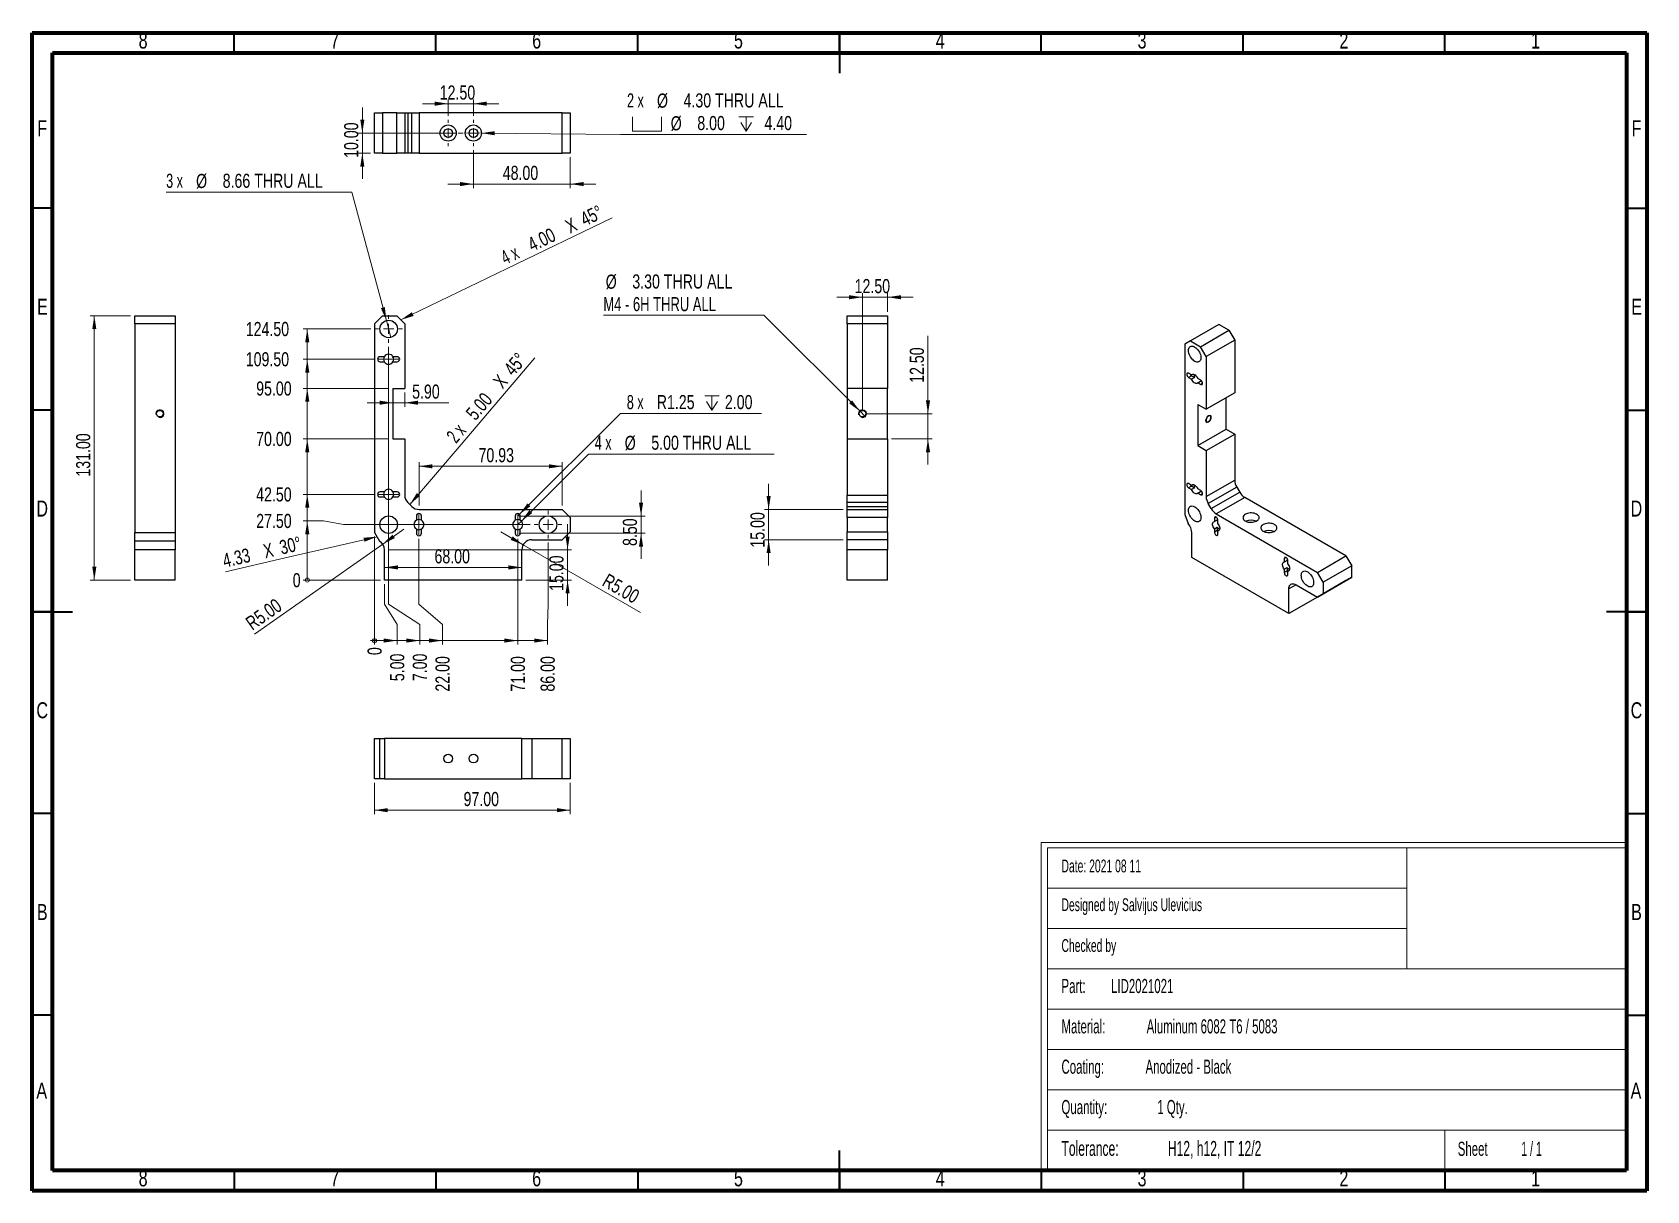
# Model space of a CAD drawing. Header units: millimetres. Extents: x 30 to 830, y 10 to 584.
import ezdxf

# ---------------------------------------------------------------- set-up
doc = ezdxf.new("R2010")
doc.units = ezdxf.units.MM
doc.header["$LTSCALE"] = 2
doc.styles.add('SLDTEXTSTYLE0', font='TXT', dxfattribs={"width": 0.605})
doc.styles.add('SLDTEXTSTYLE1', font='TXT', dxfattribs={"width": 0.563})
doc.styles.add('SLDTEXTSTYLE2', font='TXT', dxfattribs={"width": 0.75})
doc.styles.add('SLDTEXTSTYLE3', font='TXT', dxfattribs={"width": 0.666667})
doc.styles.add('SLDTEXTSTYLE4', font='TXT', dxfattribs={"width": 0.6875})
doc.dimstyles.new('SLDDIMSTYLE0', dxfattribs={"dimtxt": 7, "dimasz": 0.677333, "dimexe": 0, "dimexo": 0.0625, "dimgap": 1.75, "dimtad": 0, "dimtih": 1, "dimtoh": 1, "dimdec": 0, "dimrnd": 1e-09, "dimdsep": 46, "dimtxsty": 'SLDTEXTSTYLE2', "dimblk1": 'ORIGIN', "dimblk2": 'ORIGIN', "dimsah": 1, "dimcen": 0.09, "dimadec": 0, "dimazin": 2, "dimtfac": 1, "dimtdec": 0, "dimtofl": 0, "dimtmove": 0, "dimatfit": 3, "dimldrblk": 'ORIGIN', "dimfxl": 0, "dimfrac": 2, "dimtolj": 1, "dimtzin": 12, "dimarcsym": 0})
doc.dimstyles.new('SLDDIMSTYLE1', dxfattribs={"dimtxt": 7, "dimasz": 6.604, "dimexe": 0, "dimexo": 0.0625, "dimgap": 1.75, "dimtad": 0, "dimtih": 1, "dimtoh": 1, "dimrnd": 1e-09, "dimzin": 4, "dimdsep": 46, "dimtxsty": 'SLDTEXTSTYLE2', "dimsah": 1, "dimcen": 0.09, "dimadec": 0, "dimazin": 1, "dimtfac": 1, "dimtofl": 0, "dimtmove": 0, "dimatfit": 3, "dimfxl": 0, "dimfrac": 2, "dimtolj": 1, "dimtzin": 12, "dimarcsym": 0})
doc.dimstyles.new('SLDDIMSTYLE2', dxfattribs={"dimtxt": 7, "dimasz": 6.604, "dimexe": 0, "dimexo": 0.0625, "dimgap": 1.75, "dimtad": 0, "dimtih": 1, "dimtoh": 1, "dimrnd": 1e-09, "dimzin": 12, "dimdsep": 46, "dimtxsty": 'SLDTEXTSTYLE2', "dimblk1": 'NONE', "dimsah": 1, "dimcen": 0, "dimadec": 0, "dimazin": 3, "dimtfac": 1, "dimtmove": 0, "dimatfit": 3, "dimldrblk": 'NONE', "dimfxl": 0, "dimfrac": 2, "dimtolj": 1, "dimtzin": 12, "dimarcsym": 0})
doc.dimstyles.new('SLDDIMSTYLE3', dxfattribs={"dimtxt": 7, "dimasz": 6.604, "dimexe": 0, "dimexo": 0.0625, "dimgap": 1.75, "dimtad": 0, "dimtih": 1, "dimtoh": 1, "dimrnd": 1e-09, "dimzin": 4, "dimdsep": 46, "dimtxsty": 'SLDTEXTSTYLE2', "dimsah": 1, "dimcen": 0, "dimadec": 0, "dimazin": 1, "dimtfac": 1, "dimtofl": 0, "dimtmove": 0, "dimatfit": 3, "dimfxl": 0, "dimfrac": 2, "dimtolj": 1, "dimtzin": 12, "dimarcsym": 0})
doc.dimstyles.new('SLDDIMSTYLE4', dxfattribs={"dimtxt": 7, "dimasz": 6.604, "dimexe": 0, "dimexo": 0.0625, "dimgap": 1.75, "dimtad": 0, "dimtih": 1, "dimtoh": 1, "dimrnd": 1e-09, "dimzin": 12, "dimdsep": 46, "dimtxsty": 'SLDTEXTSTYLE2', "dimsah": 1, "dimcen": 0, "dimadec": 0, "dimazin": 3, "dimtfac": 1, "dimtofl": 0, "dimtmove": 0, "dimatfit": 3, "dimfxl": 0, "dimfrac": 2, "dimtolj": 1, "dimtzin": 12, "dimarcsym": 0})
doc.dimstyles.new('SLDDIMSTYLE5', dxfattribs={"dimtxt": 7, "dimasz": 6.604, "dimexe": 0, "dimexo": 0.0625, "dimgap": 1.75, "dimtad": 1, "dimrnd": 1e-09, "dimzin": 4, "dimdsep": 46, "dimtxsty": 'SLDTEXTSTYLE2', "dimsah": 1, "dimcen": 0.09, "dimadec": 0, "dimazin": 1, "dimtfac": 1, "dimtmove": 0, "dimatfit": 0, "dimfxl": 0, "dimfrac": 2, "dimtolj": 1, "dimtzin": 12, "dimarcsym": 0})
doc.dimstyles.new('SLDDIMSTYLE6', dxfattribs={"dimtxt": 7, "dimasz": 6.604, "dimexe": 0, "dimexo": 0.0625, "dimgap": 1.75, "dimtad": 1, "dimrnd": 1e-09, "dimzin": 12, "dimdsep": 46, "dimtxsty": 'SLDTEXTSTYLE2', "dimsah": 1, "dimcen": 0.09, "dimadec": 0, "dimazin": 3, "dimtfac": 1, "dimtofl": 0, "dimtmove": 0, "dimatfit": 3, "dimfxl": 0, "dimfrac": 2, "dimtolj": 1, "dimtzin": 12, "dimarcsym": 0})
doc.dimstyles.new('SLDDIMSTYLE7', dxfattribs={"dimtxt": 7, "dimasz": 6.604, "dimexe": 0, "dimexo": 0.0625, "dimgap": 1.75, "dimtad": 1, "dimrnd": 1e-09, "dimzin": 4, "dimdsep": 46, "dimtxsty": 'SLDTEXTSTYLE2', "dimsah": 1, "dimcen": 0.09, "dimadec": 0, "dimazin": 1, "dimtfac": 1, "dimtofl": 0, "dimtmove": 0, "dimatfit": 3, "dimfxl": 0, "dimfrac": 2, "dimtolj": 1, "dimtzin": 12, "dimarcsym": 0})
doc.dimstyles.new('SLDDIMSTYLE8', dxfattribs={"dimtxt": 7, "dimasz": 6.604, "dimexe": 0, "dimexo": 0.0625, "dimgap": 1.75, "dimtad": 1, "dimrnd": 1e-09, "dimzin": 4, "dimdsep": 46, "dimtxsty": 'SLDTEXTSTYLE2', "dimsah": 1, "dimcen": 0, "dimadec": 0, "dimazin": 1, "dimtfac": 1, "dimtofl": 0, "dimtmove": 1, "dimatfit": 3, "dimfxl": 0, "dimfrac": 2, "dimtolj": 1, "dimtzin": 12, "dimarcsym": 0})
doc.dimstyles.new('SLDDIMSTYLE9', dxfattribs={"dimtxt": 7, "dimasz": 6.604, "dimexe": 0, "dimexo": 0.0625, "dimgap": 1.75, "dimtad": 0, "dimtih": 1, "dimtoh": 1, "dimrnd": 1e-09, "dimzin": 4, "dimdsep": 46, "dimtxsty": 'SLDTEXTSTYLE2', "dimblk1": 'NONE', "dimsah": 1, "dimcen": 0, "dimadec": 0, "dimazin": 1, "dimtfac": 1, "dimtmove": 0, "dimatfit": 3, "dimldrblk": 'NONE', "dimfxl": 0, "dimfrac": 2, "dimtolj": 1, "dimtzin": 12, "dimarcsym": 0})

msp = doc.modelspace()

# ---------------------------------------------------------------- texts
at = {"color": 7, "linetype": 'Continuous', "lineweight": 0}
for s, insert, char_height, attachment_point, style in [('8', (84.92, 584.12), 7.937, 2, 'SLDTEXTSTYLE2'), ('7', (179.92, 584.12), 7.937, 2, 'SLDTEXTSTYLE2'), ('6', (279.92, 584.12), 7.937, 2, 'SLDTEXTSTYLE2'), ('5', (379.92, 584.12), 7.937, 2, 'SLDTEXTSTYLE2'), ('4', (479.92, 584.12), 7.937, 2, 'SLDTEXTSTYLE2'), ('3', (579.92, 584.12), 7.937, 2, 'SLDTEXTSTYLE2'), ('2', (679.92, 584.12), 7.937, 2, 'SLDTEXTSTYLE2'), ('1', (774.92, 584.12), 7.937, 2, 'SLDTEXTSTYLE2'), ('F', (34.915, 540.62), 7.937, 2, 'SLDTEXTSTYLE2'), ('F', (824.915, 540.62), 7.937, 2, 'SLDTEXTSTYLE2'), ('E', (35.016, 452.12), 7.937, 2, 'SLDTEXTSTYLE2'), ('E', (825.016, 452.12), 7.937, 2, 'SLDTEXTSTYLE2'), ('D', (34.905, 352.12), 7.937, 2, 'SLDTEXTSTYLE2'), ('D', (824.905, 352.12), 7.937, 2, 'SLDTEXTSTYLE2'), ('C', (34.917, 252.12), 7.937, 2, 'SLDTEXTSTYLE2'), ('C', (824.917, 252.12), 7.937, 2, 'SLDTEXTSTYLE2'), ('Date: 2021 08 11', (540, 174.16), 6.35, 1, 'SLDTEXTSTYLE0'), ('B', (34.941, 152.12), 7.937, 2, 'SLDTEXTSTYLE2'), ('Designed by Salvijus Ulevicius', (540, 154.948), 6.35, 1, 'SLDTEXTSTYLE0'), ('B', (824.941, 152.12), 7.937, 2, 'SLDTEXTSTYLE2'), ('Checked by', (540, 134.719), 6.35, 1, 'SLDTEXTSTYLE0'), ('A', (34.679, 63.62), 7.937, 2, 'SLDTEXTSTYLE2'), ('A', (824.679, 63.62), 7.937, 2, 'SLDTEXTSTYLE2'), ('8', (84.92, 20.12), 7.937, 2, 'SLDTEXTSTYLE2'), ('7', (179.92, 20.12), 7.937, 2, 'SLDTEXTSTYLE2'), ('6', (279.92, 20.12), 7.937, 2, 'SLDTEXTSTYLE2'), ('5', (379.92, 20.12), 7.937, 2, 'SLDTEXTSTYLE2'), ('4', (479.92, 20.12), 7.937, 2, 'SLDTEXTSTYLE2'), ('3', (579.92, 20.12), 7.937, 2, 'SLDTEXTSTYLE2'), ('2', (679.92, 20.12), 7.937, 2, 'SLDTEXTSTYLE2'), ('1', (774.92, 20.12), 7.937, 2, 'SLDTEXTSTYLE2')]:
    msp.add_mtext(s, dxfattribs=dict(at, insert=insert, char_height=char_height, attachment_point=attachment_point, style=style))

# ---------------------------------------------------------------- blocks, each defined once
blk = doc.blocks.new('SW_NOTE_0')
at = {"color": 0, "linetype": 'Continuous', "lineweight": 0, "attachment_point": 1, "style": 'SLDTEXTSTYLE0'}
for s, insert, char_height in [('Tolerance:', (0, 9.55), 7.408), ('H12, h12, IT 12/2', (52.72, 9.55), 7.4083)]:
    blk.add_mtext(s, dxfattribs=dict(at, insert=insert, char_height=char_height))
blk = doc.blocks.new('SW_NOTE_0_1')
at = {"color": 0, "linetype": 'Continuous', "lineweight": 0, "char_height": 7, "attachment_point": 1}
for s, insert, style in [('Sheet', (0, 9.02), 'SLDTEXTSTYLE0'), ('1 / 1', (31.43, 9.02), 'SLDTEXTSTYLE1')]:
    blk.add_mtext(s, dxfattribs=dict(at, insert=insert, style=style))
blk = doc.blocks.new('SW_NOTE_0_2')
at = {"color": 0, "linetype": 'Continuous', "lineweight": 0, "char_height": 7, "attachment_point": 1, "style": 'SLDTEXTSTYLE0'}
for s, insert in [('Quantity:', (0, 9.02)), ('1 Qty.', (47.48, 9.02))]:
    blk.add_mtext(s, dxfattribs=dict(at, insert=insert))
blk = doc.blocks.new('SW_NOTE_0_3')
at = {"color": 0, "linetype": 'Continuous', "lineweight": 0, "char_height": 7, "attachment_point": 1, "style": 'SLDTEXTSTYLE0'}
for s, insert in [('Coating:', (0, 9.02)), ('Anodized - Black', (41.65, 9.02))]:
    blk.add_mtext(s, dxfattribs=dict(at, insert=insert))
blk = doc.blocks.new('SW_NOTE_0_4')
at = {"color": 0, "linetype": 'Continuous', "lineweight": 0, "char_height": 7, "attachment_point": 1, "style": 'SLDTEXTSTYLE0'}
for s, insert in [('Material:', (0, 9.02)), ('Aluminum 6082 T6 / 5083', (42.21, 9.02))]:
    blk.add_mtext(s, dxfattribs=dict(at, insert=insert))
blk = doc.blocks.new('SW_NOTE_0_5')
at = {"color": 0, "linetype": 'Continuous', "lineweight": 0, "char_height": 7, "attachment_point": 1, "style": 'SLDTEXTSTYLE0'}
for s, insert in [('Part:', (0, 9.02)), ('LID2021021', (24.58, 9.02))]:
    blk.add_mtext(s, dxfattribs=dict(at, insert=insert))
blk = doc.blocks.new('_Origin')
at = {"color": 0, "linetype": 'ByBlock', "lineweight": -2}
blk.add_line((0, 0), (-1, 0), dxfattribs=at)
blk.add_circle((0, 0), 0.5, dxfattribs=at)
blk = doc.blocks.new('_D')
at = {"color": 7, "linetype": 'Continuous', "lineweight": 0}
blk.add_line((202.57, 312.68), (164.23, 312.68), dxfattribs=at)
at = {"color": 7, "linetype": 'Continuous', "lineweight": 18, "xscale": 2.032, "yscale": 2.032}
blk.add_blockref('_Origin', (166.26, 312.68), dxfattribs=at)
at = {"color": 7, "linetype": 'Continuous', "lineweight": 18, "insert": (159.06, 316.15), "char_height": 7, "attachment_point": 1, "style": 'SLDTEXTSTYLE2'}
blk.add_mtext('0', dxfattribs=at)
blk = doc.blocks.new('_D_1')
at = {"color": 7, "linetype": 'Continuous', "lineweight": 0}
for p, q in [((174.23, 342.04), (164.23, 342.04)), ((166.26, 312.68), (166.26, 342.04)), ((174.23, 342.04), (184.23, 340.18)), ((184.23, 340.18), (276.74, 340.18))]:
    blk.add_line(p, q, dxfattribs=at)
at = {"color": 7, "linetype": 'Continuous', "lineweight": 18}
blk.add_solid([(166.26, 342.04), (165.24, 335.44), (167.28, 335.44)], dxfattribs=at)
at = {"color": 7, "linetype": 'Continuous', "lineweight": 18, "insert": (140.95, 345.51), "char_height": 7, "attachment_point": 1, "style": 'SLDTEXTSTYLE2'}
blk.add_mtext('27.50', dxfattribs=at)
blk = doc.blocks.new('_D_2')
at = {"color": 7, "linetype": 'Continuous', "lineweight": 0}
for p, q in [((199.57, 355.18), (164.23, 355.18)), ((166.26, 342.04), (166.26, 355.18))]:
    blk.add_line(p, q, dxfattribs=at)
at = {"color": 7, "linetype": 'Continuous', "lineweight": 18}
blk.add_solid([(166.26, 355.18), (165.24, 348.58), (167.28, 348.58)], dxfattribs=at)
at = {"color": 7, "linetype": 'Continuous', "lineweight": 18, "insert": (140.95, 358.65), "char_height": 7, "attachment_point": 1, "style": 'SLDTEXTSTYLE2'}
blk.add_mtext('42.50', dxfattribs=at)
blk = doc.blocks.new('_D_3')
at = {"color": 7, "linetype": 'Continuous', "lineweight": 0}
for p, q in [((206.67, 382.68), (164.23, 382.68)), ((166.26, 355.18), (166.26, 382.68))]:
    blk.add_line(p, q, dxfattribs=at)
at = {"color": 7, "linetype": 'Continuous', "lineweight": 18}
blk.add_solid([(166.26, 382.68), (165.24, 376.08), (167.28, 376.08)], dxfattribs=at)
at = {"color": 7, "linetype": 'Continuous', "lineweight": 18, "insert": (140.95, 386.15), "char_height": 7, "attachment_point": 1, "style": 'SLDTEXTSTYLE2'}
blk.add_mtext('70.00', dxfattribs=at)
blk = doc.blocks.new('_D_4')
at = {"color": 7, "linetype": 'Continuous', "lineweight": 0}
for p, q in [((206.67, 407.68), (164.23, 407.68)), ((166.26, 382.68), (166.26, 407.68))]:
    blk.add_line(p, q, dxfattribs=at)
at = {"color": 7, "linetype": 'Continuous', "lineweight": 18}
blk.add_solid([(166.26, 407.68), (165.24, 401.08), (167.28, 401.08)], dxfattribs=at)
at = {"color": 7, "linetype": 'Continuous', "lineweight": 18, "insert": (140.95, 411.15), "char_height": 7, "attachment_point": 1, "style": 'SLDTEXTSTYLE2'}
blk.add_mtext('95.00', dxfattribs=at)
blk = doc.blocks.new('_D_5')
at = {"color": 7, "linetype": 'Continuous', "lineweight": 0}
for p, q in [((199.57, 422.18), (164.23, 422.18)), ((166.26, 407.68), (166.26, 422.18))]:
    blk.add_line(p, q, dxfattribs=at)
at = {"color": 7, "linetype": 'Continuous', "lineweight": 18}
blk.add_solid([(166.26, 422.18), (165.24, 415.58), (167.28, 415.58)], dxfattribs=at)
at = {"color": 7, "linetype": 'Continuous', "lineweight": 18, "insert": (135.78, 425.65), "char_height": 7, "attachment_point": 1, "style": 'SLDTEXTSTYLE2'}
blk.add_mtext('109.50', dxfattribs=at)
blk = doc.blocks.new('_D_6')
at = {"color": 7, "linetype": 'Continuous', "lineweight": 0}
for p, q in [((197.74, 437.18), (164.23, 437.18)), ((166.26, 422.18), (166.26, 437.18))]:
    blk.add_line(p, q, dxfattribs=at)
at = {"color": 7, "linetype": 'Continuous', "lineweight": 18}
blk.add_solid([(166.26, 437.18), (165.24, 430.58), (167.28, 430.58)], dxfattribs=at)
at = {"color": 7, "linetype": 'Continuous', "lineweight": 18, "insert": (135.78, 440.65), "char_height": 7, "attachment_point": 1, "style": 'SLDTEXTSTYLE2'}
blk.add_mtext('124.50', dxfattribs=at)
blk = doc.blocks.new('_D_7')
at = {"color": 7, "linetype": 'Continuous', "lineweight": 0}
for p, q in [((199.57, 300.68), (199.57, 334.34)), ((199.57, 290.68), (199.57, 300.68)), ((199.57, 290.68), (199.57, 280.68))]:
    blk.add_line(p, q, dxfattribs=at)
at = {"color": 7, "linetype": 'Continuous', "lineweight": 18, "xscale": 2.032, "yscale": 2.032}
blk.add_blockref('_Origin', (199.57, 282.71), dxfattribs=at)
at = {"color": 7, "linetype": 'Continuous', "lineweight": 18, "insert": (196.11, 275.51), "char_height": 7, "attachment_point": 1, "rotation": 90, "style": 'SLDTEXTSTYLE2'}
blk.add_mtext('0', dxfattribs=at)
blk = doc.blocks.new('_D_8')
at = {"color": 7, "linetype": 'Continuous', "lineweight": 0}
for p, q in [((204.57, 300.68), (204.57, 310.68)), ((210.8, 290.68), (204.57, 300.68)), ((210.8, 290.68), (210.8, 280.68)), ((199.57, 282.71), (210.8, 282.71))]:
    blk.add_line(p, q, dxfattribs=at)
at = {"color": 7, "linetype": 'Continuous', "lineweight": 18}
blk.add_solid([(210.8, 282.71), (204.19, 283.73), (204.19, 281.7)], dxfattribs=at)
at = {"color": 7, "linetype": 'Continuous', "lineweight": 18, "insert": (207.33, 262.58), "char_height": 7, "attachment_point": 1, "rotation": 90, "style": 'SLDTEXTSTYLE2'}
blk.add_mtext('5.00', dxfattribs=at)
blk = doc.blocks.new('_D_9')
at = {"color": 7, "linetype": 'Continuous', "lineweight": 0}
for p, q in [((206.57, 300.68), (206.57, 428.35)), ((222.02, 290.68), (206.57, 300.68)), ((222.02, 290.68), (222.02, 280.68)), ((210.8, 282.71), (222.02, 282.71))]:
    blk.add_line(p, q, dxfattribs=at)
at = {"color": 7, "linetype": 'Continuous', "lineweight": 18}
blk.add_solid([(222.02, 282.71), (215.42, 283.73), (215.42, 281.7)], dxfattribs=at)
at = {"color": 7, "linetype": 'Continuous', "lineweight": 18, "insert": (218.55, 262.58), "char_height": 7, "attachment_point": 1, "rotation": 90, "style": 'SLDTEXTSTYLE2'}
blk.add_mtext('7.00', dxfattribs=at)
blk = doc.blocks.new('_D_10')
at = {"color": 7, "linetype": 'Continuous', "lineweight": 0}
for p, q in [((221.57, 300.68), (221.57, 333.18)), ((233.24, 290.68), (221.57, 300.68)), ((233.24, 290.68), (233.24, 280.68)), ((222.02, 282.71), (233.24, 282.71))]:
    blk.add_line(p, q, dxfattribs=at)
at = {"color": 7, "linetype": 'Continuous', "lineweight": 18}
blk.add_solid([(233.24, 282.71), (226.64, 283.73), (226.64, 281.7)], dxfattribs=at)
at = {"color": 7, "linetype": 'Continuous', "lineweight": 18, "insert": (229.78, 257.41), "char_height": 7, "attachment_point": 1, "rotation": 90, "style": 'SLDTEXTSTYLE2'}
blk.add_mtext('22.00', dxfattribs=at)
blk = doc.blocks.new('_D_11')
at = {"color": 7, "linetype": 'Continuous', "lineweight": 0}
for p, q in [((270.57, 333.18), (270.57, 280.68)), ((233.24, 282.71), (270.57, 282.71))]:
    blk.add_line(p, q, dxfattribs=at)
at = {"color": 7, "linetype": 'Continuous', "lineweight": 18}
blk.add_solid([(270.57, 282.71), (263.97, 283.73), (263.97, 281.7)], dxfattribs=at)
at = {"color": 7, "linetype": 'Continuous', "lineweight": 18, "insert": (267.11, 257.41), "char_height": 7, "attachment_point": 1, "rotation": 90, "style": 'SLDTEXTSTYLE2'}
blk.add_mtext('71.00', dxfattribs=at)
blk = doc.blocks.new('_D_12')
at = {"color": 7, "linetype": 'Continuous', "lineweight": 0}
for p, q in [((285.57, 300.68), (285.57, 331.35)), ((285.35, 290.68), (285.57, 300.68)), ((285.35, 290.68), (285.35, 280.68)), ((270.57, 282.71), (285.35, 282.71))]:
    blk.add_line(p, q, dxfattribs=at)
at = {"color": 7, "linetype": 'Continuous', "lineweight": 18}
blk.add_solid([(285.35, 282.71), (278.75, 283.73), (278.75, 281.7)], dxfattribs=at)
at = {"color": 7, "linetype": 'Continuous', "lineweight": 18, "insert": (281.88, 257.41), "char_height": 7, "attachment_point": 1, "rotation": 90, "style": 'SLDTEXTSTYLE2'}
blk.add_mtext('86.00', dxfattribs=at)
blk = doc.blocks.new('_D_13')
at = {"color": 7, "linetype": 'Continuous', "lineweight": 0}
for p, q in [((188.4, 505), (96.33, 505)), ((205.45, 441.36), (188.4, 505)), ((207.69, 433), (205.45, 441.36))]:
    blk.add_line(p, q, dxfattribs=at)
at = {"color": 7, "linetype": 'Continuous', "lineweight": 18}
blk.add_solid([(205.45, 441.36), (204.73, 448.01), (202.76, 447.48)], dxfattribs=at)
at = {"color": 7, "linetype": 'Continuous', "lineweight": 18, "char_height": 7, "attachment_point": 1}
for s, insert, style in [('3 x', (96.33, 514.13), 'SLDTEXTSTYLE3'), ('%%c', (111.16, 514.02), 'SLDTEXTSTYLE2'), ('8.66 THRU ALL', (124.34, 514.13), 'SLDTEXTSTYLE2')]:
    blk.add_mtext(s, dxfattribs=dict(at, insert=insert, style=style))
blk = doc.blocks.new('_None')
blk = doc.blocks.new('_D_14')
at = {"color": 7, "linetype": 'Continuous', "lineweight": 0}
for p, q in [((272.34, 341.95), (305.55, 375.16)), ((305.55, 375.16), (397.63, 375.16)), ((270.57, 340.18), (272.34, 341.95))]:
    blk.add_line(p, q, dxfattribs=at)
at = {"color": 7, "linetype": 'Continuous', "lineweight": 18}
blk.add_solid([(272.34, 341.95), (277.73, 345.9), (276.29, 347.34)], dxfattribs=at)
at = {"color": 7, "linetype": 'Continuous', "lineweight": 18, "char_height": 7, "attachment_point": 1}
for s, insert, style in [('4 x', (308.73, 384.29), 'SLDTEXTSTYLE3'), ('%%c', (323.56, 384.19), 'SLDTEXTSTYLE2'), ('5.00 THRU ALL', (336.74, 384.29), 'SLDTEXTSTYLE2')]:
    blk.add_mtext(s, dxfattribs=dict(at, insert=insert, style=style))
blk = doc.blocks.new('SW_SYMBOL_HOLE_DEPTH')
at = {"color": 0, "linetype": 'Continuous', "lineweight": 18}
for p, q in [((0, 1750), (1600, 1750)), ((200, 1110), (800, 150)), ((800, 1750), (800, 150)), ((1400, 1110), (800, 150))]:
    blk.add_line(p, q, dxfattribs=at)
blk = doc.blocks.new('_D_15')
at = {"color": 7, "linetype": 'Continuous', "lineweight": 0}
for p, q in [((271.46, 345.32), (321.44, 395.29)), ((321.44, 395.29), (391.31, 395.29)), ((270.57, 344.43), (271.46, 345.32))]:
    blk.add_line(p, q, dxfattribs=at)
at = {"color": 7, "linetype": 'Continuous', "lineweight": 18}
blk.add_solid([(271.46, 345.32), (276.85, 349.27), (275.41, 350.7)], dxfattribs=at)
at = {"color": 7, "linetype": 'Continuous', "lineweight": 18, "xscale": 0.004470703125, "yscale": 0.004470703125, "zscale": 0.004470703125}
blk.add_blockref('SW_SYMBOL_HOLE_DEPTH', (363.21, 396.26), dxfattribs=at)
at = {"color": 7, "linetype": 'Continuous', "lineweight": 18, "char_height": 7, "attachment_point": 1}
for s, insert, style in [('8 x', (324.61, 404.42), 'SLDTEXTSTYLE3'), ('R1.25', (339.44, 404.42), 'SLDTEXTSTYLE2'), ('2.00', (373.21, 404.42), 'SLDTEXTSTYLE2')]:
    blk.add_mtext(s, dxfattribs=dict(at, insert=insert, style=style))
blk = doc.blocks.new('_D_16')
at = {"color": 7, "linetype": 'Continuous', "lineweight": 0}
for p, q in [((331.66, 344.43), (331.66, 357.13)), ((271.32, 344.43), (333.66, 344.43)), ((331.66, 344.43), (331.66, 335.93)), ((271.32, 335.93), (333.66, 335.93)), ((331.66, 335.93), (331.66, 323.23))]:
    blk.add_line(p, q, dxfattribs=at)
at = {"color": 7, "linetype": 'Continuous', "lineweight": 18}
for points in [[(331.66, 344.43), (332.68, 351.04), (330.65, 351.04)], [(331.66, 335.93), (330.65, 329.33), (332.68, 329.33)]]:
    blk.add_solid(points, dxfattribs=at)
at = {"color": 7, "linetype": 'Continuous', "lineweight": 18, "insert": (322.64, 329.61), "char_height": 7, "attachment_point": 1, "rotation": 90, "style": 'SLDTEXTSTYLE2'}
blk.add_mtext('8.50', dxfattribs=at)
blk = doc.blocks.new('SW_CHAMFER_DIMENSION_0')
at = {"color": 0, "linetype": 'Continuous', "lineweight": 0}
for p, q in [((0, 0), (52.12, 25.13)), ((-52.68, -25.39), (0, 0))]:
    blk.add_line(p, q, dxfattribs=at)
at = {"color": 0, "linetype": 'Continuous', "lineweight": 18}
blk.add_solid([(-52.68, -25.39), (-46.29, -23.44), (-47.18, -21.61)], dxfattribs=at)
at = {"color": 0, "linetype": 'Continuous', "lineweight": 18, "char_height": 7, "attachment_point": 1, "rotation": 25.74279}
for s, insert, style in [('X', (28.11, 23.57), 'SLDTEXTSTYLE2'), ('45°', (35.52, 27.15), 'SLDTEXTSTYLE2'), ('4.00', (9.44, 14.57), 'SLDTEXTSTYLE2'), ('4 x', (-3.92, 8.13), 'SLDTEXTSTYLE3')]:
    blk.add_mtext(s, dxfattribs=dict(at, insert=insert, style=style))
blk = doc.blocks.new('SW_CHAMFER_DIMENSION_1')
at = {"color": 0, "linetype": 'Continuous', "lineweight": 0}
for p, q in [((0, 0), (37.58, 44)), ((-24.45, -28.6), (0, 0))]:
    blk.add_line(p, q, dxfattribs=at)
at = {"color": 0, "linetype": 'Continuous', "lineweight": 18}
blk.add_solid([(-24.45, -28.6), (-19.39, -24.24), (-20.93, -22.92)], dxfattribs=at)
at = {"color": 0, "linetype": 'Continuous', "lineweight": 18, "char_height": 7, "attachment_point": 1, "rotation": 49.50189}
for s, insert, style in [('45°', (21.58, 39.16), 'SLDTEXTSTYLE2'), ('X', (16.23, 32.9), 'SLDTEXTSTYLE2'), ('5.00', (2.77, 17.13), 'SLDTEXTSTYLE2'), ('2 x', (-6.86, 5.86), 'SLDTEXTSTYLE3')]:
    blk.add_mtext(s, dxfattribs=dict(at, insert=insert, style=style))
blk = doc.blocks.new('_D_17')
at = {"color": 7, "linetype": 'Continuous', "lineweight": 0}
for p, q in [((208.67, 400.61), (195.97, 400.61)), ((208.67, 400.61), (214.57, 400.61)), ((214.57, 405.68), (214.57, 398.61)), ((214.57, 400.61), (236.33, 400.61))]:
    blk.add_line(p, q, dxfattribs=at)
at = {"color": 7, "linetype": 'Continuous', "lineweight": 18}
for points in [[(208.67, 400.61), (202.07, 401.63), (202.07, 399.59)], [(214.57, 400.61), (221.18, 399.59), (221.18, 401.63)]]:
    blk.add_solid(points, dxfattribs=at)
at = {"color": 7, "linetype": 'Continuous', "lineweight": 18, "insert": (218.23, 409.63), "char_height": 7, "attachment_point": 1, "style": 'SLDTEXTSTYLE2'}
blk.add_mtext('5.90', dxfattribs=at)
blk = doc.blocks.new('_D_18')
at = {"color": 7, "linetype": 'Continuous', "lineweight": 0}
for p, q in [((221.64, 349.68), (221.64, 371.08)), ((221.64, 369.08), (292.57, 369.08)), ((292.57, 349.68), (292.57, 371.08))]:
    blk.add_line(p, q, dxfattribs=at)
at = {"color": 7, "linetype": 'Continuous', "lineweight": 18}
for points in [[(221.64, 369.08), (228.25, 368.07), (228.25, 370.1)], [(292.57, 369.08), (285.97, 370.1), (285.97, 368.07)]]:
    blk.add_solid(points, dxfattribs=at)
at = {"color": 7, "linetype": 'Continuous', "lineweight": 18, "insert": (251.13, 378.11), "char_height": 7, "attachment_point": 1, "style": 'SLDTEXTSTYLE2'}
blk.add_mtext('70.93', dxfattribs=at)
blk = doc.blocks.new('_D_19')
at = {"color": 7, "linetype": 'Continuous', "lineweight": 0}
blk.add_line((272.57, 318.96), (204.57, 318.96), dxfattribs=at)
at = {"color": 7, "linetype": 'Continuous', "lineweight": 18}
for points in [[(204.57, 318.96), (211.18, 317.95), (211.18, 319.98)], [(272.57, 318.96), (265.97, 319.98), (265.97, 317.95)]]:
    blk.add_solid(points, dxfattribs=at)
at = {"color": 7, "linetype": 'Continuous', "lineweight": 18, "insert": (229.31, 327.98), "char_height": 7, "attachment_point": 1, "style": 'SLDTEXTSTYLE2'}
blk.add_mtext('68.00', dxfattribs=at)
blk = doc.blocks.new('_D_20')
at = {"color": 7, "linetype": 'Continuous', "lineweight": 0}
for q in [(262.25, 336.54), (331.42, 296.56)]:
    blk.add_line((273.24, 330.18), q, dxfattribs=at)
at = {"color": 7, "linetype": 'Continuous', "lineweight": 18}
blk.add_solid([(273.24, 330.18), (268.03, 334.37), (267.02, 332.61)], dxfattribs=at)
at = {"color": 7, "linetype": 'Continuous', "lineweight": 18, "insert": (315.34, 316.26), "char_height": 7, "attachment_point": 1, "rotation": 330, "style": 'SLDTEXTSTYLE2'}
blk.add_mtext('R5.00', dxfattribs=at)
blk = doc.blocks.new('_D_21')
at = {"color": 7, "linetype": 'Continuous', "lineweight": 0}
for q in [(214.04, 337.88), (140.19, 285.84)]:
    blk.add_line((203.66, 330.56), q, dxfattribs=at)
at = {"color": 7, "linetype": 'Continuous', "lineweight": 18}
blk.add_solid([(203.66, 330.56), (209.65, 333.53), (208.48, 335.19)], dxfattribs=at)
at = {"color": 7, "linetype": 'Continuous', "lineweight": 18, "insert": (135, 293.22), "char_height": 7, "attachment_point": 1, "rotation": 35.14867, "style": 'SLDTEXTSTYLE2'}
blk.add_mtext('R5.00', dxfattribs=at)
blk = doc.blocks.new('SW_CHAMFER_DIMENSION_2')
at = {"color": 0, "linetype": 'Continuous', "lineweight": 0}
for p, q in [((75.09, 17.37), (29.56, 6.83)), ((29.56, 6.83), (0, 0))]:
    blk.add_line(p, q, dxfattribs=at)
at = {"color": 0, "linetype": 'Continuous', "lineweight": 18}
blk.add_solid([(75.09, 17.37), (68.42, 16.87), (68.88, 14.89)], dxfattribs=at)
at = {"color": 0, "linetype": 'Continuous', "lineweight": 18, "char_height": 7, "attachment_point": 1, "rotation": 13.00301, "style": 'SLDTEXTSTYLE2'}
for s, insert in [('30°', (26.19, 15.31)), ('4.33', (-2.03, 8.79)), ('X', (18.17, 13.46))]:
    blk.add_mtext(s, dxfattribs=dict(at, insert=insert))
blk = doc.blocks.new('_D_22')
at = {"color": 7, "linetype": 'Continuous', "lineweight": 0}
for p, q in [((295.26, 327.68), (295.26, 340.38)), ((206.57, 327.68), (297.26, 327.68)), ((295.26, 312.68), (295.26, 327.68)), ((274.57, 312.68), (297.26, 312.68)), ((295.26, 312.68), (295.26, 299.98))]:
    blk.add_line(p, q, dxfattribs=at)
at = {"color": 7, "linetype": 'Continuous', "lineweight": 18}
for points in [[(295.26, 327.68), (296.27, 334.29), (294.24, 334.29)], [(295.26, 312.68), (294.24, 306.08), (296.27, 306.08)]]:
    blk.add_solid(points, dxfattribs=at)
at = {"color": 7, "linetype": 'Continuous', "lineweight": 18, "insert": (286.23, 307.32), "char_height": 7, "attachment_point": 1, "rotation": 90, "style": 'SLDTEXTSTYLE2'}
blk.add_mtext('15.00', dxfattribs=at)
blk = doc.blocks.new('SW_CENTERMARKSYMBOL_0')
at = {"color": 0, "linetype": 'Continuous', "lineweight": 18}
for p, q in [((-5, 0), (-6.83, 0)), ((0, 0), (-2.5, 0)), ((0, 5), (0, 6.83)), ((0, 0), (0, 2.5)), ((0, 0), (0, -2.5)), ((0, 0), (2.5, 0)), ((5, 0), (6.83, 0)), ((0, -5), (0, -6.83))]:
    blk.add_line(p, q, dxfattribs=at)
blk = doc.blocks.new('SW_CENTERMARKSYMBOL_1')
at = {"color": 0, "linetype": 'Continuous', "lineweight": 18}
for p, q in [((-2.5, 0), (-5, 0)), ((0, 0), (-2.5, 0)), ((0, 2.5), (0, 5)), ((0, 0), (0, 2.5)), ((0, 0), (0, -2.5)), ((0, 0), (2.5, 0)), ((2.5, 0), (5, 0)), ((0, -2.5), (0, -5))]:
    blk.add_line(p, q, dxfattribs=at)
blk = doc.blocks.new('SW_CENTERMARKSYMBOL_2')
at = {"color": 0, "linetype": 'Continuous', "lineweight": 18}
for p, q in [((-2.5, 0), (-5, 0)), ((0, 0), (-2.5, 0)), ((0, 2.5), (0, 5)), ((0, 0), (0, 2.5)), ((0, 0), (0, -2.5)), ((0, 0), (2.5, 0)), ((2.5, 0), (5, 0)), ((0, -2.5), (0, -5))]:
    blk.add_line(p, q, dxfattribs=at)
blk = doc.blocks.new('SW_CENTERMARKSYMBOL_3')
at = {"color": 0, "linetype": 'Continuous', "lineweight": 18}
for p, q in [((-5, 0), (-6.83, 0)), ((0, 0), (-2.5, 0)), ((0, 5), (0, 6.83)), ((0, 0), (0, 2.5)), ((0, 0), (0, -2.5)), ((0, 0), (2.5, 0)), ((5, 0), (6.83, 0)), ((0, -5), (0, -6.83))]:
    blk.add_line(p, q, dxfattribs=at)
blk = doc.blocks.new('SW_CENTERMARKSYMBOL_4')
at = {"color": 0, "linetype": 'Continuous', "lineweight": 18}
for p, q in [((-2.5, 0), (-5, 0)), ((0, 0), (-2.5, 0)), ((0, 2.5), (0, 5)), ((0, 0), (0, 2.5)), ((0, 0), (0, -2.5)), ((0, 0), (2.5, 0)), ((2.5, 0), (5, 0)), ((0, -2.5), (0, -5))]:
    blk.add_line(p, q, dxfattribs=at)
blk = doc.blocks.new('SW_CENTERMARKSYMBOL_5')
at = {"color": 0, "linetype": 'Continuous', "lineweight": 18}
for p, q in [((-2.5, 0), (-5, 0)), ((0, 0), (-2.5, 0)), ((0, 2.5), (0, 5)), ((0, 0), (0, 2.5)), ((0, 0), (0, -2.5)), ((0, 0), (2.5, 0)), ((2.5, 0), (5, 0)), ((0, -2.5), (0, -5))]:
    blk.add_line(p, q, dxfattribs=at)
blk = doc.blocks.new('SW_CENTERMARKSYMBOL_6')
at = {"color": 0, "linetype": 'Continuous', "lineweight": 18}
for p, q in [((-5, 0), (-6.83, 0)), ((0, 0), (-2.5, 0)), ((0, 5), (0, 6.83)), ((0, 0), (0, 2.5)), ((0, 0), (0, -2.5)), ((0, 0), (2.5, 0)), ((5, 0), (6.83, 0)), ((0, -5), (0, -6.83))]:
    blk.add_line(p, q, dxfattribs=at)
blk = doc.blocks.new('_D_23')
at = {"color": 7, "linetype": 'Continuous', "lineweight": 0}
for p, q in [((78.73, 443.68), (58.73, 443.68)), ((60.73, 443.68), (60.73, 312.68)), ((78.73, 312.68), (58.73, 312.68))]:
    blk.add_line(p, q, dxfattribs=at)
at = {"color": 7, "linetype": 'Continuous', "lineweight": 18}
for points in [[(60.73, 443.68), (59.72, 437.08), (61.75, 437.08)], [(60.73, 312.68), (61.75, 319.29), (59.72, 319.29)]]:
    blk.add_solid(points, dxfattribs=at)
at = {"color": 7, "linetype": 'Continuous', "lineweight": 18, "insert": (51.71, 363.96), "char_height": 7, "attachment_point": 1, "rotation": 90, "style": 'SLDTEXTSTYLE2'}
blk.add_mtext('131.00', dxfattribs=at)
blk = doc.blocks.new('SW_SYMBOL_HOLE_SPOT')
at = {"color": 0, "linetype": 'Continuous', "lineweight": 18}
for p, q in [((0, 1750), (0, 150)), ((0, 150), (3200, 150)), ((3200, 150), (3200, 1750))]:
    blk.add_line(p, q, dxfattribs=at)
blk = doc.blocks.new('_D_24')
at = {"color": 7, "linetype": 'Continuous', "lineweight": 0}
for p, q in [((244.57, 534.33), (252.57, 534.25)), ((252.57, 534.25), (321.54, 533.61)), ((321.54, 533.61), (413.62, 533.61))]:
    blk.add_line(p, q, dxfattribs=at)
at = {"color": 7, "linetype": 'Continuous', "lineweight": 18}
blk.add_solid([(252.57, 534.25), (259.17, 533.17), (259.19, 535.2)], dxfattribs=at)
at = {"color": 7, "linetype": 'Continuous', "lineweight": 18, "xscale": 0.004470703125, "yscale": 0.004470703125, "zscale": 0.004470703125}
for name, p in [('SW_SYMBOL_HOLE_SPOT', (327.46, 534.58)), ('SW_SYMBOL_HOLE_DEPTH', (380.19, 534.58))]:
    blk.add_blockref(name, p, dxfattribs=at)
at = {"color": 7, "linetype": 'Continuous', "lineweight": 18, "char_height": 7, "attachment_point": 1}
for s, insert, style in [('2 x', (324.72, 553.96), 'SLDTEXTSTYLE3'), ('%%c', (339.55, 553.85), 'SLDTEXTSTYLE2'), ('4.30 THRU ALL', (352.73, 553.96), 'SLDTEXTSTYLE2'), ('%%c', (346.35, 542.63), 'SLDTEXTSTYLE2'), ('8.00', (359.54, 542.74), 'SLDTEXTSTYLE2'), ('4.40', (392.81, 542.74), 'SLDTEXTSTYLE2')]:
    blk.add_mtext(s, dxfattribs=dict(at, insert=insert, style=style))
blk = doc.blocks.new('_D_25')
at = {"color": 7, "linetype": 'Continuous', "lineweight": 0}
for p, q in [((193.55, 534.29), (193.55, 546.99)), ((240.07, 534.29), (191.55, 534.29)), ((193.55, 534.29), (193.55, 524.29)), ((197.57, 524.29), (191.55, 524.29)), ((193.55, 524.29), (193.55, 511.59))]:
    blk.add_line(p, q, dxfattribs=at)
at = {"color": 7, "linetype": 'Continuous', "lineweight": 18}
for points in [[(193.55, 534.29), (194.56, 540.89), (192.53, 540.89)], [(193.55, 524.29), (192.53, 517.68), (194.56, 517.68)]]:
    blk.add_solid(points, dxfattribs=at)
at = {"color": 7, "linetype": 'Continuous', "lineweight": 18, "insert": (184.52, 521.97), "char_height": 7, "attachment_point": 1, "rotation": 90, "style": 'SLDTEXTSTYLE2'}
blk.add_mtext('10.00', dxfattribs=at)
blk = doc.blocks.new('_D_26')
at = {"color": 7, "linetype": 'Continuous', "lineweight": 0}
for p, q in [((248.57, 525.79), (248.57, 507.01)), ((296.57, 522.29), (296.57, 507.01)), ((248.57, 509.01), (235.87, 509.01)), ((296.57, 509.01), (248.57, 509.01)), ((296.57, 509.01), (309.27, 509.01))]:
    blk.add_line(p, q, dxfattribs=at)
at = {"color": 7, "linetype": 'Continuous', "lineweight": 18}
for points in [[(248.57, 509.01), (241.97, 510.02), (241.97, 507.99)], [(296.57, 509.01), (303.18, 507.99), (303.18, 510.02)]]:
    blk.add_solid(points, dxfattribs=at)
at = {"color": 7, "linetype": 'Continuous', "lineweight": 18, "insert": (263.13, 518.03), "char_height": 7, "attachment_point": 1, "style": 'SLDTEXTSTYLE2'}
blk.add_mtext('48.00', dxfattribs=at)
blk = doc.blocks.new('_D_27')
at = {"color": 7, "linetype": 'Continuous', "lineweight": 0}
for p, q in [((236.07, 548.85), (223.37, 548.85)), ((236.07, 542.79), (236.07, 550.85)), ((236.07, 548.85), (248.57, 548.85)), ((248.57, 542.79), (248.57, 550.85)), ((248.57, 548.85), (261.27, 548.85))]:
    blk.add_line(p, q, dxfattribs=at)
at = {"color": 7, "linetype": 'Continuous', "lineweight": 18}
for points in [[(236.07, 548.85), (229.47, 549.86), (229.47, 547.83)], [(248.57, 548.85), (255.18, 547.83), (255.18, 549.86)]]:
    blk.add_solid(points, dxfattribs=at)
at = {"color": 7, "linetype": 'Continuous', "lineweight": 18, "insert": (231.9, 557.87), "char_height": 7, "attachment_point": 1, "style": 'SLDTEXTSTYLE2'}
blk.add_mtext('12.50', dxfattribs=at)
blk = doc.blocks.new('SW_CENTERMARKSYMBOL_7')
at = {"color": 0, "linetype": 'Continuous', "lineweight": 18}
for p, q in [((-5, 0), (-6.5, 0)), ((0, 0), (-2.5, 0)), ((0, 5), (0, 6.5)), ((0, 0), (0, 2.5)), ((0, 0), (0, -2.5)), ((0, 0), (2.5, 0)), ((5, 0), (6.5, 0)), ((0, -5), (0, -6.5))]:
    blk.add_line(p, q, dxfattribs=at)
blk = doc.blocks.new('SW_CENTERMARKSYMBOL_8')
at = {"color": 0, "linetype": 'Continuous', "lineweight": 18}
for p, q in [((-5, 0), (-6.5, 0)), ((0, 0), (-2.5, 0)), ((0, 5), (0, 6.5)), ((0, 0), (0, 2.5)), ((0, 0), (0, -2.5)), ((0, 0), (2.5, 0)), ((5, 0), (6.5, 0)), ((0, -5), (0, -6.5))]:
    blk.add_line(p, q, dxfattribs=at)
blk = doc.blocks.new('_D_28')
at = {"color": 7, "linetype": 'Continuous', "lineweight": 0}
for p, q in [((394.89, 347.68), (394.89, 360.38)), ((431.85, 347.68), (392.89, 347.68)), ((394.89, 347.68), (394.89, 332.68)), ((431.85, 332.68), (392.89, 332.68)), ((394.89, 332.68), (394.89, 319.98))]:
    blk.add_line(p, q, dxfattribs=at)
at = {"color": 7, "linetype": 'Continuous', "lineweight": 18}
for points in [[(394.89, 347.68), (395.9, 354.29), (393.87, 354.29)], [(394.89, 332.68), (393.87, 326.08), (395.9, 326.08)]]:
    blk.add_solid(points, dxfattribs=at)
at = {"color": 7, "linetype": 'Continuous', "lineweight": 18, "insert": (385.86, 328.78), "char_height": 7, "attachment_point": 1, "rotation": 90, "style": 'SLDTEXTSTYLE2'}
blk.add_mtext('15.00', dxfattribs=at)
blk = doc.blocks.new('_D_29')
at = {"color": 7, "linetype": 'Continuous', "lineweight": 0}
for p, q in [((392.56, 443.97), (312.99, 443.97)), ((440.18, 396.35), (392.56, 443.97)), ((442.52, 394.02), (440.18, 396.35))]:
    blk.add_line(p, q, dxfattribs=at)
at = {"color": 7, "linetype": 'Continuous', "lineweight": 18}
blk.add_solid([(440.18, 396.35), (436.23, 401.74), (434.8, 400.3)], dxfattribs=at)
at = {"color": 7, "linetype": 'Continuous', "lineweight": 18, "char_height": 7, "attachment_point": 1}
for s, insert, style in [('%%c', (314.15, 464.11), 'SLDTEXTSTYLE2'), ('3.30 THRU ALL', (327.33, 464.21), 'SLDTEXTSTYLE2'), ('M4 - 6H THRU ALL', (312.99, 453), 'SLDTEXTSTYLE4')]:
    blk.add_mtext(s, dxfattribs=dict(at, insert=insert, style=style))
blk = doc.blocks.new('_D_30')
at = {"color": 7, "linetype": 'Continuous', "lineweight": 0}
for p, q in [((441.35, 452.9), (428.65, 452.9)), ((441.35, 397.18), (441.35, 454.9)), ((441.35, 452.9), (453.85, 452.9)), ((453.85, 445.68), (453.85, 454.9)), ((453.85, 452.9), (466.55, 452.9))]:
    blk.add_line(p, q, dxfattribs=at)
at = {"color": 7, "linetype": 'Continuous', "lineweight": 18}
for points in [[(441.35, 452.9), (434.75, 453.91), (434.75, 451.88)], [(453.85, 452.9), (460.45, 451.88), (460.45, 453.91)]]:
    blk.add_solid(points, dxfattribs=at)
at = {"color": 7, "linetype": 'Continuous', "lineweight": 18, "insert": (437.5, 461.92), "char_height": 7, "attachment_point": 1, "style": 'SLDTEXTSTYLE2'}
blk.add_mtext('12.50', dxfattribs=at)
blk = doc.blocks.new('_D_31')
at = {"color": 7, "linetype": 'Continuous', "lineweight": 0}
for p, q in [((473.85, 395.18), (473.85, 433.74)), ((443.35, 395.18), (475.85, 395.18)), ((473.85, 395.18), (473.85, 382.68)), ((455.85, 382.68), (475.85, 382.68)), ((473.85, 382.68), (473.85, 369.98))]:
    blk.add_line(p, q, dxfattribs=at)
at = {"color": 7, "linetype": 'Continuous', "lineweight": 18}
for points in [[(473.85, 395.18), (474.87, 401.79), (472.83, 401.79)], [(473.85, 382.68), (472.83, 376.08), (474.87, 376.08)]]:
    blk.add_solid(points, dxfattribs=at)
at = {"color": 7, "linetype": 'Continuous', "lineweight": 18, "insert": (464.83, 410.47), "char_height": 7, "attachment_point": 1, "rotation": 90, "style": 'SLDTEXTSTYLE2'}
blk.add_mtext('12.50', dxfattribs=at)
blk = doc.blocks.new('_D_32')
at = {"color": 7, "linetype": 'Continuous', "lineweight": 0}
for p, q in [((199.57, 212.2), (199.57, 196.63)), ((296.57, 212.2), (296.57, 196.63)), ((199.57, 198.63), (296.57, 198.63))]:
    blk.add_line(p, q, dxfattribs=at)
at = {"color": 7, "linetype": 'Continuous', "lineweight": 18}
for points in [[(199.57, 198.63), (206.18, 197.62), (206.18, 199.65)], [(296.57, 198.63), (289.97, 199.65), (289.97, 197.62)]]:
    blk.add_solid(points, dxfattribs=at)
at = {"color": 7, "linetype": 'Continuous', "lineweight": 18, "insert": (243.71, 207.66), "char_height": 7, "attachment_point": 1, "style": 'SLDTEXTSTYLE2'}
blk.add_mtext('97.00', dxfattribs=at)

# ---------------------------------------------------------------- dimensions: what is measured, and where the dimension line sits
at = {"color": 7, "linetype": 'Continuous', "lineweight": 18}
for base, p1, p2, dimstyle, picture, middle in [((248.574, 548.849), (236.074, 540.788), (248.574, 540.788), 'SLDDIMSTYLE5', '_D_27', (243.537, 548.849)), ((248.574, 509.008), (296.574, 524.288), (248.574, 527.788), 'SLDDIMSTYLE5', '_D_26', (274.772, 509.008)), ((453.851, 452.899), (441.351, 395.182), (453.851, 443.682), 'SLDDIMSTYLE5', '_D_30', (449.14, 452.899)), ((214.574, 400.61), (208.674, 407.682), (214.574, 407.682), 'SLDDIMSTYLE5', '_D_17', (227.282, 400.61)), ((292.574, 369.084), (221.645, 347.682), (292.574, 347.682), 'SLDDIMSTYLE6', '_D_18', (262.771, 369.084)), ((204.574, 318.961), (272.574, 312.682), (204.574, 312.682), 'SLDDIMSTYLE7', '_D_19', (240.943, 318.961))]:
    dim = msp.add_linear_dim(base=base, p1=p1, p2=p2, dimstyle=dimstyle, dxfattribs=at)
    dim.commit()
    dim.dimension.update_dxf_attribs({"geometry": picture, "text_midpoint": middle, "dimtype": 160})
for p1, p2, text, dimstyle, picture, middle in [((244.574, 534.325), (252.573, 534.251), '2 x <> THRU ALL\\P{\\fGDT;v}%%c 8.00 {\\fGDT;x} 4.40\\P', 'SLDDIMSTYLE9', '_D_24', (369.169, 544.826)), ((207.694, 433), (205.453, 441.365), '3 x <> THRU ALL\\P', 'SLDDIMSTYLE2', '_D_13', (140.779, 510.605)), ((442.517, 394.016), (440.184, 396.349), '<> THRU ALL\\PM4 - 6H THRU ALL\\P', 'SLDDIMSTYLE9', '_D_29', (351.188, 455.138))]:
    dim = msp.add_diameter_dim_2p(p1=p1, p2=p2, text=text, dimstyle=dimstyle, dxfattribs=at)
    dim.commit()
    dim.dimension.update_dxf_attribs({"geometry": picture, "text_midpoint": middle, "dimtype": 163})
for base, p1, p2, angle, dimstyle, picture, middle in [((193.548, 524.288), (242.074, 534.288), (199.574, 524.288), 90, 'SLDDIMSTYLE5', '_D_25', (193.548, 533.607)), ((60.735, 312.682), (80.735, 443.682), (80.735, 312.682), 90, 'SLDDIMSTYLE7', '_D_23', (60.735, 378.182)), ((473.851, 382.682), (441.351, 395.182), (453.851, 382.682), 90, 'SLDDIMSTYLE5', '_D_31', (473.851, 422.106)), ((394.886, 332.682), (433.851, 347.682), (433.851, 332.682), 90, 'SLDDIMSTYLE5', '_D_28', (394.886, 340.42)), ((331.665, 335.932), (269.324, 344.432), (269.324, 335.932), 90, 'SLDDIMSTYLE5', '_D_16', (331.665, 338.66)), ((295.256, 327.682), (272.574, 312.682), (204.574, 327.682), 90, 'SLDDIMSTYLE5', '_D_22', (295.256, 318.961)), ((296.574, 198.632), (199.574, 214.201), (296.574, 214.201), 0, 'SLDDIMSTYLE7', '_D_32', (255.343, 198.632))]:
    dim = msp.add_linear_dim(base=base, p1=p1, p2=p2, angle=angle, dimstyle=dimstyle, dxfattribs=at)
    dim.commit()
    dim.dimension.update_dxf_attribs({"geometry": picture, "text_midpoint": middle, "dimtype": 160})
for feature_location, offset, dtype, origin, dimstyle, picture, middle in [((199.744, 437.182), (-35.515, 0), 0, (204.574, 312.682), 'SLDDIMSTYLE1', '_D_6', (150.005, 437.182)), ((201.574, 422.182), (-37.345, 0), 0, (204.574, 312.682), 'SLDDIMSTYLE1', '_D_5', (150.005, 422.182)), ((206.574, 430.352), (15.447, -149.67), 1, (199.574, 336.343), 'SLDDIMSTYLE1', '_D_9', (222.021, 271.631)), ((208.674, 407.682), (-44.445, 0), 0, (204.574, 312.682), 'SLDDIMSTYLE1', '_D_4', (152.591, 407.682)), ((208.674, 382.682), (-44.445, 0), 0, (204.574, 312.682), 'SLDDIMSTYLE1', '_D_3', (152.591, 382.682)), ((201.574, 355.182), (-37.345, 0), 0, (204.574, 312.682), 'SLDDIMSTYLE1', '_D_2', (152.591, 355.182)), ((278.744, 340.182), (-114.515, 1.862), 0, (204.574, 312.682), 'SLDDIMSTYLE1', '_D_1', (152.591, 342.044)), ((199.573663569, 336.342508839), (0, -55.660254038), 1, (199.573663569, 336.342508839), 'SLDDIMSTYLE0', '_D_7', (199.573663569, 278.096143608)), ((204.574, 312.682), (6.224, -32), 1, (199.574, 336.343), 'SLDDIMSTYLE1', '_D_8', (210.797, 271.631)), ((221.574, 335.182), (11.671, -54.5), 1, (199.574, 336.343), 'SLDDIMSTYLE1', '_D_10', (233.245, 269.045)), ((270.574, 335.182), (0, -54.5), 1, (199.574, 336.343), 'SLDDIMSTYLE1', '_D_11', (270.574, 269.045)), ((285.574, 333.352), (-0.224, -52.67), 1, (199.574, 336.343), 'SLDDIMSTYLE1', '_D_12', (285.35, 269.045)), ((204.573663569, 312.682254802), (-40.345232586, 0), 0, (204.573663569, 312.682254802), 'SLDDIMSTYLE0', '_D', (161.642319789, 312.682254802))]:
    dim = msp.add_ordinate_dim(feature_location=feature_location, offset=offset, dtype=dtype, origin=origin, dimstyle=dimstyle, dxfattribs=at)
    dim.commit()
    dim.dimension.update_dxf_attribs({"geometry": picture, "text_midpoint": middle})
dim = msp.add_radius_dim(center=(270.574, 344.432), mpoint=(271.458, 345.316), text='8 x <>{\\fGDT;x}2.00', dimstyle='SLDDIMSTYLE4', dxfattribs=at)
dim.commit()
dim.dimension.update_dxf_attribs({"geometry": '_D_15', "text_midpoint": (357.961, 400.904), "dimtype": 164})
dim = msp.add_radius_dim(center=(270.574, 340.182), mpoint=(272.341, 341.95), text='4 x %%c<> THRU ALL\\P', dimstyle='SLDDIMSTYLE3', override={"dimpost": '<>'}, dxfattribs=at)
dim.commit()
dim.dimension.update_dxf_attribs({"geometry": '_D_14', "text_midpoint": (353.178, 380.772), "dimtype": 164})
for center, mpoint, picture, middle in [((199.574, 327.682), (203.662, 330.561), '_D_21', (149.691, 292.561)), ((277.574, 327.682), (273.244, 330.182), '_D_20', (321.403, 302.377))]:
    dim = msp.add_radius_dim(center=center, mpoint=mpoint, dimstyle='SLDDIMSTYLE8', dxfattribs=at)
    dim.commit()
    dim.dimension.update_dxf_attribs({"geometry": picture, "text_midpoint": middle, "dimtype": 164})

# ---------------------------------------------------------------- linework, layer by layer
at = {"color": 7, "linetype": 'Continuous', "lineweight": 70}
for p, q in [((30, 10), (30, 584)), ((30, 584), (830, 584)), ((830, 584), (830, 10)), ((40, 20), (40, 574)), ((40, 574), (820, 574)), ((820, 574), (820, 20)), ((820, 20), (40, 20)), ((830, 10), (30, 10))]:
    msp.add_line(p, q, dxfattribs=at)
at = {"color": 7, "linetype": 'Continuous', "lineweight": 35}
for p, q in [((130, 574), (130, 584)), ((230, 574), (230, 584)), ((330, 574), (330, 584)), ((430, 584.002), (430, 563.998)), ((430, 574), (430, 584)), ((530, 574), (530, 584)), ((630, 574), (630, 584)), ((730, 574), (730, 584)), ((40, 497), (30, 497)), ((820, 497), (830, 497)), ((40, 397), (30, 397)), ((820, 397), (830, 397)), ((29.998, 297), (50.002, 297)), ((40, 297), (30, 297)), ((830.002, 297), (809.998, 297)), ((820, 297), (830, 297)), ((40, 197), (30, 197)), ((820, 197), (830, 197)), ((40, 97), (30, 97)), ((820, 97), (830, 97)), ((430, 9.998), (430, 30.002)), ((130, 20), (130, 10)), ((230, 20), (230, 10)), ((330, 20), (330, 10)), ((430, 20), (430, 10)), ((530, 20), (530, 10)), ((630, 20), (630, 10)), ((730, 20), (730, 10))]:
    msp.add_line(p, q, dxfattribs=at)
at = {"color": 7, "linetype": 'Continuous', "lineweight": 25}
for p, q in [((199.574, 524.288), (199.574, 544.288)), ((199.574, 544.288), (203.574, 544.288)), ((203.574, 544.288), (203.574, 524.288)), ((210.574, 544.288), (203.574, 544.288)), ((210.574, 524.288), (210.574, 544.288)), ((210.574, 544.288), (214.574, 544.288)), ((214.574, 544.288), (214.574, 524.288)), ((214.574, 544.288), (216.038, 544.288)), ((216.038, 544.288), (216.038, 524.288)), ((216.038, 544.288), (218.109, 544.288)), ((218.109, 524.288), (218.109, 544.288)), ((218.109, 544.288), (221.645, 544.288)), ((221.645, 544.288), (221.645, 524.288)), ((292.574, 544.288), (221.645, 544.288)), ((292.574, 524.288), (292.574, 544.288)), ((292.574, 544.288), (296.574, 544.288)), ((296.574, 544.288), (296.574, 524.288)), ((203.574, 524.288), (199.574, 524.288)), ((203.574, 524.288), (210.574, 524.288)), ((214.574, 524.288), (210.574, 524.288)), ((216.038, 524.288), (214.574, 524.288)), ((218.109, 524.288), (216.038, 524.288)), ((221.645, 524.288), (218.109, 524.288)), ((221.645, 524.288), (292.574, 524.288)), ((296.574, 524.288), (292.574, 524.288)), ((80.735, 443.682), (100.735, 443.682)), ((80.735, 439.682), (80.735, 443.682)), ((100.735, 443.682), (100.735, 439.682)), ((203.574, 443.682), (199.574, 439.682)), ((203.574, 443.682), (210.574, 443.682)), ((214.574, 439.682), (210.574, 443.682)), ((433.851, 443.682), (453.851, 443.682)), ((433.851, 439.682), (433.851, 443.682)), ((453.851, 443.682), (453.851, 439.682)), ((100.735, 439.682), (80.735, 439.682)), ((80.735, 439.682), (80.735, 336.343)), ((100.735, 439.682), (100.735, 336.343)), ((199.574, 439.682), (199.574, 336.343)), ((214.574, 439.682), (214.574, 407.682)), ((453.851, 439.682), (433.851, 439.682)), ((433.851, 439.682), (433.851, 407.682)), ((453.851, 439.682), (453.851, 407.682)), ((618.046, 439.394), (603.904, 431.23)), ((608.853, 428.373), (622.995, 436.537)), ((622.995, 436.537), (618.046, 439.394)), ((622.995, 436.537), (625.824, 431.638)), ((603.904, 431.23), (601.075, 429.597)), ((601.075, 429.597), (601.075, 345.216)), ((603.904, 431.23), (608.853, 428.373)), ((611.682, 423.474), (608.853, 428.373)), ((625.824, 431.638), (611.682, 423.474)), ((625.824, 431.638), (625.824, 405.509)), ((204.409, 423.432), (202.324, 423.432)), ((202.324, 420.932), (204.409, 420.932)), ((210.824, 423.432), (208.739, 423.432)), ((208.739, 420.932), (210.824, 420.932)), ((611.682, 423.474), (611.682, 397.345)), ((604.494, 414.355), (603.02, 415.206)), ((604.434, 413.981), (603.02, 413.164)), ((603.02, 413.164), (604.494, 412.313)), ((604.434, 413.981), (605.908, 413.13)), ((604.494, 414.355), (605.141, 414.728)), ((605.908, 413.13), (604.494, 412.313)), ((609.03, 411.736), (607.556, 412.587)), ((607.556, 410.546), (608.97, 411.362)), ((607.556, 410.546), (609.03, 409.695)), ((608.97, 411.362), (609.737, 410.919)), ((208.674, 407.682), (214.574, 407.682)), ((208.674, 407.682), (208.674, 382.682)), ((453.851, 407.682), (433.851, 407.682)), ((433.851, 407.682), (433.851, 382.682)), ((453.851, 382.682), (453.851, 407.682)), ((625.824, 405.509), (611.682, 397.345)), ((621.652, 387.504), (621.652, 403.1)), ((607.51, 399.753), (611.682, 397.345)), ((607.51, 399.753), (607.51, 379.34)), ((607.51, 379.34), (621.652, 387.504)), ((611.682, 376.931), (625.824, 385.095)), ((621.652, 387.504), (625.824, 385.095)), ((625.824, 385.095), (625.824, 362.29)), ((208.674, 382.682), (214.574, 382.682)), ((214.574, 382.682), (214.574, 354.753)), ((433.851, 382.682), (453.851, 382.682)), ((433.851, 382.682), (433.851, 354.753)), ((453.851, 382.682), (453.851, 354.753)), ((607.51, 379.34), (611.682, 376.931)), ((611.682, 376.931), (611.682, 354.126)), ((604.494, 359.646), (603.02, 360.497)), ((604.494, 359.646), (605.141, 360.02)), ((611.682, 354.126), (625.824, 362.29)), ((204.409, 356.432), (202.324, 356.432)), ((202.324, 353.932), (204.409, 353.932)), ((210.824, 356.432), (208.739, 356.432)), ((208.739, 353.932), (210.824, 353.932)), ((433.851, 354.753), (453.851, 354.753)), ((433.851, 351.218), (433.851, 354.753)), ((453.851, 354.753), (453.851, 351.218)), ((604.434, 359.273), (603.02, 358.456)), ((603.02, 358.456), (604.494, 357.605)), ((604.434, 359.273), (605.908, 358.421)), ((605.908, 358.421), (604.494, 357.605)), ((609.03, 357.028), (607.556, 357.879)), ((607.556, 355.837), (608.97, 356.654)), ((607.556, 355.837), (609.03, 354.986)), ((608.97, 356.654), (609.737, 356.211)), ((626.859, 358.805), (612.717, 350.641)), ((614.182, 348.105), (628.324, 356.269)), ((630.824, 353.63), (616.682, 345.466)), ((626.859, 358.805), (628.324, 356.269)), ((680.978, 324.676), (630.824, 353.63)), ((218.109, 349.147), (216.038, 351.218)), ((220.324, 344.432), (220.324, 342.347)), ((221.645, 347.682), (292.574, 347.682)), ((222.824, 342.347), (222.824, 344.432)), ((269.324, 344.432), (269.324, 342.347)), ((271.824, 342.347), (271.824, 344.432)), ((296.574, 343.682), (292.574, 347.682)), ((453.851, 351.218), (433.851, 351.218)), ((433.851, 349.147), (433.851, 351.218)), ((433.851, 349.147), (453.851, 349.147)), ((433.851, 347.682), (433.851, 349.147)), ((433.851, 343.682), (433.851, 347.682)), ((433.851, 347.682), (453.851, 347.682)), ((453.851, 351.218), (453.851, 349.147)), ((453.851, 349.147), (453.851, 347.682)), ((453.851, 347.682), (453.851, 343.682)), ((601.075, 345.216), (602.843, 340.66)), ((614.182, 348.105), (612.717, 350.641)), ((616.682, 345.466), (666.836, 316.512)), ((80.735, 336.343), (100.735, 336.343)), ((80.735, 332.012), (80.735, 336.343)), ((100.735, 336.343), (100.735, 332.012)), ((199.574, 336.343), (202.074, 332.012)), ((220.324, 338.017), (220.324, 335.932)), ((222.824, 335.932), (222.824, 338.017)), ((269.324, 338.017), (269.324, 335.932)), ((271.824, 335.932), (271.824, 338.017)), ((292.574, 332.682), (296.574, 336.682)), ((296.574, 343.682), (296.574, 336.682)), ((453.851, 343.682), (433.851, 343.682)), ((433.851, 343.682), (433.851, 336.682)), ((433.851, 336.682), (453.851, 336.682)), ((433.851, 332.682), (433.851, 336.682)), ((453.851, 336.682), (453.851, 343.682)), ((453.851, 336.682), (453.851, 332.682)), ((604.611, 323.855), (604.611, 336.103)), ((615.748, 343.351), (615.748, 341.649)), ((617.162, 342.465), (615.748, 341.649)), ((615.748, 338.113), (617.162, 338.93)), ((615.748, 338.113), (615.748, 336.411)), ((617.162, 337.227), (615.748, 336.411)), ((617.162, 343.351), (617.162, 342.465)), ((617.162, 338.93), (617.162, 337.227)), ((617.515, 340.628), (617.515, 342.331)), ((618.162, 337.466), (617.515, 337.093)), ((617.515, 335.39), (617.515, 337.093)), ((100.735, 332.012), (80.735, 332.012)), ((80.735, 327.682), (80.735, 332.012)), ((100.735, 332.012), (100.735, 327.682)), ((277.574, 332.682), (292.574, 332.682)), ((453.851, 332.682), (433.851, 332.682)), ((433.851, 327.682), (433.851, 332.682)), ((453.851, 332.682), (453.851, 327.682)), ((100.735, 327.682), (80.735, 327.682)), ((80.735, 312.682), (80.735, 327.682)), ((100.735, 312.682), (100.735, 327.682)), ((204.574, 312.682), (204.574, 327.682)), ((272.574, 312.682), (272.574, 327.682)), ((453.851, 327.682), (433.851, 327.682)), ((433.851, 312.682), (433.851, 327.682)), ((453.851, 312.682), (453.851, 327.682)), ((652.694, 296.097), (604.611, 323.855)), ((650.396, 323.349), (650.396, 321.647)), ((651.81, 322.463), (650.396, 321.647)), ((651.81, 323.349), (651.81, 322.463)), ((652.164, 320.626), (652.164, 322.329)), ((666.836, 316.512), (680.978, 324.676)), ((680.978, 324.676), (683.807, 319.777)), ((100.735, 312.682), (80.735, 312.682)), ((272.574, 312.682), (204.574, 312.682)), ((453.851, 312.682), (433.851, 312.682)), ((650.396, 318.111), (651.81, 318.928)), ((650.396, 318.111), (650.396, 316.409)), ((651.81, 317.225), (650.396, 316.409)), ((651.81, 318.928), (651.81, 317.225)), ((652.811, 317.464), (652.164, 317.091)), ((652.164, 315.388), (652.164, 317.091)), ((669.665, 311.613), (666.836, 316.512)), ((680.978, 312.428), (666.836, 304.264)), ((683.807, 319.777), (669.665, 311.613)), ((669.665, 305.898), (683.807, 314.062)), ((683.807, 314.062), (680.978, 312.428)), ((683.807, 314.062), (683.807, 319.777)), ((652.694, 296.097), (652.694, 308.346)), ((666.836, 304.262), (652.694, 296.097)), ((656.23, 310.387), (666.836, 304.264)), ((666.836, 304.264), (669.665, 305.898)), ((666.836, 304.262), (666.836, 304.264)), ((669.665, 311.613), (669.665, 305.898)), ((199.574, 214.201), (199.574, 234.201)), ((199.574, 234.201), (202.074, 234.201)), ((202.074, 234.201), (202.074, 214.201)), ((202.074, 234.201), (204.574, 234.201)), ((272.574, 234.201), (204.574, 234.201)), ((204.574, 234.201), (204.574, 214.201)), ((272.574, 214.201), (272.574, 234.201)), ((272.574, 234.201), (277.574, 234.201)), ((277.574, 234.201), (277.574, 214.201)), ((277.574, 234.201), (292.574, 234.201)), ((292.574, 214.201), (292.574, 234.201)), ((292.574, 234.201), (296.574, 234.201)), ((296.574, 234.201), (296.574, 214.201)), ((202.074, 214.201), (199.574, 214.201)), ((204.574, 214.201), (202.074, 214.201)), ((204.574, 214.201), (272.574, 214.201)), ((277.574, 214.201), (272.574, 214.201)), ((292.574, 214.201), (277.574, 214.201)), ((296.574, 214.201), (292.574, 214.201))]:
    msp.add_line(p, q, dxfattribs=at)
at = {"color": 8, "linetype": 'Continuous', "lineweight": 25}
for p, q in [((609.914, 410.205), (609.03, 409.695)), ((609.914, 355.497), (609.03, 354.986)), ((616.632, 343.862), (615.748, 343.351)), ((651.28, 323.86), (650.396, 323.349)), ((656.23, 310.387), (652.694, 308.346))]:
    msp.add_line(p, q, dxfattribs=at)
at = {"color": 7, "linetype": 'Continuous', "lineweight": 18}
for p, q in [((530, 182.62), (530, 19.62)), ((530, 182.62), (820, 182.62)), ((820, 180), (533, 180)), ((533, 180), (533, 20)), ((711.204, 180), (711.204, 120)), ((533, 160), (711.204, 160)), ((533, 140), (711.204, 140)), ((533, 120), (820, 120)), ((533, 120), (820, 120)), ((533, 100), (820, 100)), ((533, 80), (820, 80)), ((533, 60), (820, 60)), ((533, 40), (820, 40)), ((730, 40), (730, 20))]:
    msp.add_line(p, q, dxfattribs=at)
at = {"color": 7, "linetype": 'Continuous', "lineweight": 25, "flags": 128}
for points in [[(602.963, 426.466), (603.003, 427.01), (603.121, 427.494), (603.314, 427.906), (603.577, 428.235), (603.904, 428.473), (604.286, 428.612), (604.712, 428.65), (605.173, 428.586), (605.656, 428.421), (606.148, 428.16), (606.637, 427.809), (607.111, 427.377), (607.556, 426.876), (607.961, 426.319), (608.317, 425.72), (608.613, 425.094), (608.842, 424.458), (608.998, 423.828), (609.077, 423.221), (609.077, 422.652), (608.998, 422.136), (608.842, 421.686), (608.613, 421.315), (608.317, 421.031), (607.961, 420.842), (607.556, 420.753), (607.111, 420.766), (606.637, 420.881), (606.148, 421.094), (605.656, 421.401), (605.173, 421.794), (604.712, 422.262), (604.286, 422.793), (603.904, 423.373), (603.577, 423.987), (603.314, 424.62), (603.121, 425.255), (603.003, 425.876), (602.963, 426.466)], [(603.02, 415.206), (602.747, 415.313), (602.5, 415.311), (602.305, 415.198), (602.179, 414.986), (602.136, 414.695), (602.179, 414.355), (602.305, 413.998), (602.5, 413.659), (602.747, 413.372), (603.02, 413.164)], [(604.494, 414.355), (604.739, 414.593), (605.054, 414.716), (605.42, 414.717), (605.82, 414.596), (606.23, 414.359), (606.63, 414.019), (606.996, 413.595), (607.311, 413.109), (607.556, 412.587)], [(607.556, 410.546), (607.311, 410.307), (606.996, 410.184), (606.63, 410.183), (606.23, 410.304), (605.82, 410.541), (605.42, 410.881), (605.054, 411.305), (604.739, 411.792), (604.494, 412.313)], [(609.124, 411.676), (609.072, 411.543), (608.97, 411.362)], [(609.03, 409.695), (609.303, 409.587), (609.55, 409.59), (609.745, 409.703), (609.871, 409.915), (609.914, 410.205), (609.871, 410.545), (609.745, 410.902), (609.55, 411.241), (609.303, 411.528), (609.03, 411.736)], [(613.98, 393.281), (613.94, 393.607), (613.824, 393.865), (613.638, 394.037), (613.397, 394.111), (613.115, 394.084), (612.813, 393.955), (612.511, 393.735), (612.23, 393.438), (611.988, 393.084), (611.803, 392.698), (611.686, 392.306), (611.646, 391.934), (611.686, 391.609), (611.803, 391.351), (611.988, 391.179), (612.23, 391.104), (612.511, 391.132), (612.813, 391.261), (613.115, 391.481), (613.397, 391.778), (613.638, 392.131), (613.824, 392.517), (613.94, 392.91), (613.98, 393.281)], [(603.02, 360.497), (602.747, 360.605), (602.5, 360.602), (602.305, 360.49), (602.179, 360.277), (602.136, 359.987), (602.179, 359.647), (602.305, 359.29), (602.5, 358.951), (602.747, 358.664), (603.02, 358.456)], [(604.494, 359.646), (604.739, 359.885), (605.054, 360.008), (605.42, 360.009), (605.82, 359.888), (606.23, 359.651), (606.63, 359.311), (606.996, 358.887), (607.311, 358.4), (607.556, 357.879)], [(607.556, 355.837), (607.311, 355.599), (606.996, 355.476), (606.63, 355.475), (606.23, 355.596), (605.82, 355.833), (605.42, 356.173), (605.054, 356.597), (604.739, 357.083), (604.494, 357.605)], [(609.124, 356.968), (609.072, 356.834), (608.97, 356.654)], [(609.03, 354.986), (609.303, 354.879), (609.55, 354.881), (609.745, 354.994), (609.871, 355.206), (609.914, 355.497), (609.871, 355.837), (609.745, 356.194), (609.55, 356.533), (609.303, 356.82), (609.03, 357.028)], [(602.963, 347.261), (603.003, 347.806), (603.121, 348.29), (603.314, 348.702), (603.577, 349.031), (603.904, 349.268), (604.286, 349.408), (604.712, 349.446), (605.173, 349.382), (605.656, 349.217), (606.148, 348.955), (606.637, 348.604), (607.111, 348.173), (607.556, 347.672), (607.961, 347.115), (608.317, 346.515), (608.613, 345.89), (608.842, 345.254), (608.998, 344.624), (609.077, 344.017), (609.077, 343.448), (608.998, 342.932), (608.842, 342.482), (608.613, 342.11), (608.317, 341.826), (607.961, 341.637), (607.556, 341.548), (607.111, 341.561), (606.637, 341.676), (606.148, 341.89), (605.656, 342.197), (605.173, 342.59), (604.712, 343.057), (604.286, 343.588), (603.904, 344.168), (603.577, 344.783), (603.314, 345.416), (603.121, 346.051), (603.003, 346.671), (602.963, 347.261)], [(631.127, 345.291), (630.69, 344.991), (630.347, 344.653), (630.107, 344.287), (629.978, 343.902), (629.964, 343.511), (630.064, 343.124), (630.277, 342.752), (630.595, 342.406), (631.01, 342.096), (631.509, 341.831), (632.079, 341.619), (632.703, 341.465), (633.363, 341.374), (634.041, 341.349), (634.715, 341.391), (635.368, 341.497), (635.98, 341.666), (636.534, 341.892), (637.014, 342.169), (637.406, 342.489), (637.698, 342.843), (637.883, 343.219), (637.955, 343.609), (637.912, 344), (637.755, 344.381), (637.488, 344.741), (637.12, 345.07), (636.661, 345.359), (636.125, 345.598), (635.526, 345.782), (634.881, 345.904), (634.21, 345.962), (633.532, 345.954), (632.866, 345.88), (632.231, 345.741), (631.646, 345.543), (631.127, 345.291)], [(615.748, 338.113), (615.418, 338.586), (615.155, 339.102), (614.97, 339.632), (614.876, 340.147), (614.876, 340.621), (614.97, 341.028), (615.155, 341.345), (615.418, 341.556), (615.748, 341.649)], [(617.515, 342.331), (617.472, 342.671), (617.347, 343.028), (617.151, 343.367), (616.905, 343.654), (616.632, 343.862), (616.358, 343.969), (616.112, 343.967), (615.916, 343.854), (615.791, 343.642), (615.748, 343.351)], [(615.748, 336.411), (615.791, 336.07), (615.916, 335.713), (616.112, 335.375), (616.358, 335.087), (616.632, 334.88), (616.905, 334.772), (617.151, 334.775), (617.347, 334.888), (617.472, 335.1), (617.515, 335.39)], [(617.162, 342.465), (617.369, 342.464), (617.51, 342.442)], [(617.515, 340.628), (617.845, 340.155), (618.108, 339.64), (618.293, 339.11), (618.387, 338.594), (618.387, 338.12), (618.293, 337.714), (618.108, 337.396), (617.845, 337.186), (617.515, 337.093)], [(639.966, 340.188), (639.529, 339.889), (639.185, 339.551), (638.946, 339.184), (638.817, 338.8), (638.803, 338.408), (638.903, 338.021), (639.115, 337.649), (639.434, 337.303), (639.849, 336.993), (640.348, 336.728), (640.918, 336.516), (641.542, 336.362), (642.202, 336.272), (642.879, 336.247), (643.554, 336.288), (644.207, 336.395), (644.819, 336.564), (645.373, 336.79), (645.853, 337.067), (646.244, 337.387), (646.537, 337.74), (646.722, 338.117), (646.794, 338.506), (646.75, 338.897), (646.593, 339.278), (646.327, 339.638), (645.959, 339.968), (645.5, 340.256), (644.964, 340.495), (644.364, 340.679), (643.72, 340.802), (643.049, 340.86), (642.371, 340.851), (641.705, 340.777), (641.07, 340.639), (640.485, 340.441), (639.966, 340.188)], [(650.396, 318.111), (650.067, 318.584), (649.803, 319.1), (649.619, 319.63), (649.524, 320.145), (649.524, 320.619), (649.619, 321.026), (649.803, 321.343), (650.067, 321.554), (650.396, 321.647)], [(652.164, 322.329), (652.12, 322.669), (651.995, 323.026), (651.799, 323.365), (651.553, 323.652), (651.28, 323.86), (651.007, 323.967), (650.76, 323.965), (650.565, 323.852), (650.439, 323.64), (650.396, 323.349)], [(651.81, 322.463), (652.017, 322.462), (652.159, 322.44)], [(652.164, 320.626), (652.493, 320.153), (652.757, 319.638), (652.941, 319.108), (653.036, 318.592), (653.036, 318.118), (652.941, 317.712), (652.757, 317.394), (652.493, 317.184), (652.164, 317.091)], [(650.396, 316.409), (650.439, 316.068), (650.565, 315.711), (650.76, 315.373), (651.007, 315.085), (651.28, 314.878), (651.553, 314.77), (651.799, 314.773), (651.995, 314.886), (652.12, 315.098), (652.164, 315.388)], [(658.825, 315.013), (658.864, 315.557), (658.982, 316.042), (659.175, 316.454), (659.439, 316.783), (659.765, 317.02), (660.147, 317.16), (660.574, 317.198), (661.035, 317.133), (661.517, 316.969), (662.01, 316.707), (662.499, 316.356), (662.972, 315.925), (663.417, 315.424), (663.823, 314.867), (664.178, 314.267), (664.474, 313.641), (664.703, 313.005), (664.859, 312.376), (664.938, 311.768), (664.938, 311.199), (664.859, 310.683), (664.703, 310.234), (664.474, 309.862), (664.178, 309.578), (663.823, 309.389), (663.417, 309.3), (662.972, 309.313), (662.499, 309.428), (662.01, 309.642), (661.517, 309.949), (661.035, 310.341), (660.574, 310.809), (660.147, 311.34), (659.765, 311.92), (659.439, 312.535), (659.175, 313.168), (658.982, 313.803), (658.864, 314.423), (658.825, 315.013)], [(652.694, 308.346), (652.737, 308.959), (652.867, 309.507), (653.079, 309.977), (653.369, 310.356), (653.73, 310.635), (654.151, 310.807), (654.624, 310.869), (655.137, 310.818), (655.676, 310.656), (656.23, 310.387)]]:
    msp.add_lwpolyline(points, dxfattribs=at)
at = {"color": 7, "linetype": 'Continuous', "lineweight": 18, "flags": 128}
msp.add_lwpolyline([(612.813, 394.241), (613.354, 394.429), (613.813, 394.34), (614.12, 393.987), (614.227, 393.424), (614.12, 392.737), (613.813, 392.03), (613.354, 391.411), (612.813, 390.975), (612.272, 390.787), (611.813, 390.876), (611.507, 391.229), (611.399, 391.791), (611.507, 392.479), (611.813, 393.185), (612.272, 393.804), (612.813, 394.241)], dxfattribs=at)
at = {"color": 7, "linetype": 'Continuous', "lineweight": 25}
for centre, radius in [((236.074, 534.288), 4), ((236.074, 534.288), 2.15), ((248.574, 534.288), 4), ((248.574, 534.288), 2.15), ((206.574, 437.182), 4.33), ((93.235, 395.182), 1.65), ((441.351, 395.182), 1.65), ((206.574, 340.182), 4.33), ((285.574, 340.182), 4.33), ((236.074, 224.201), 2.15), ((248.574, 224.201), 2.15)]:
    msp.add_circle(centre, radius, dxfattribs=at)
for centre, radius, start, end in [((206.574, 422.182), 2.5, 30, 150), ((202.324, 422.182), 1.25, 90, 270), ((206.574, 422.182), 2.5, 150, 210), ((206.574, 422.182), 2.5, 210, 330), ((206.574, 422.182), 2.5, 330, 30), ((210.824, 422.182), 1.25, 270, 90), ((605.442, 415.568), 1.88, 204.191436, 237.58537), ((608.536, 414.26), 2.86, 172.286467, 203.275935), ((605.442, 360.86), 1.88, 204.191436, 237.58537), ((633.034, 362.536), 7.214, 181.956499, 211.143728), ((202.324, 355.182), 1.25, 90, 270), ((206.574, 355.182), 2.5, 150, 210), ((206.574, 355.182), 2.5, 30, 150), ((206.574, 355.182), 2.5, 210, 330), ((206.574, 355.182), 2.5, 330, 30), ((210.824, 355.182), 1.25, 270, 90), ((219.574, 354.753), 5, 180, 225), ((608.536, 359.552), 2.86, 172.286467, 203.275935), ((618.892, 354.372), 7.214, 181.956499, 211.143728), ((634.641, 359.75), 7.213, 208.855609, 238.045328), ((221.645, 352.682), 5, 225, 270), ((221.574, 344.432), 1.25, 0, 180), ((270.574, 344.432), 1.25, 0, 180), ((620.499, 351.586), 7.213, 208.855609, 238.045328), ((221.574, 340.182), 2.5, 120, 240), ((221.574, 340.182), 2.5, 60, 120), ((221.574, 340.182), 2.5, 240, 300), ((221.574, 340.182), 2.5, 300, 60), ((270.574, 340.182), 2.5, 120, 240), ((270.574, 340.182), 2.5, 60, 120), ((270.574, 340.182), 2.5, 240, 300), ((270.574, 340.182), 2.5, 300, 60), ((596.944, 335.75), 7.674, 2.639287, 39.772072), ((619.454, 340.64), 2.86, 216.724224, 247.709535), ((619.041, 337.306), 1.88, 182.415846, 215.796597), ((633.956, 336.1), 6.286, 66.43327, 113.56673), ((642.794, 330.997), 6.286, 66.43327, 113.56673), ((199.574, 327.682), 5, 0, 60), ((221.574, 335.932), 1.25, 180, 0), ((270.574, 335.932), 1.25, 180, 0), ((277.574, 327.682), 5, 90, 180), ((654.102, 320.638), 2.86, 216.724224, 247.709535), ((653.689, 317.304), 1.88, 182.415846, 215.796597)]:
    msp.add_arc(centre, radius, start, end, dxfattribs=at)
at = {"color": 7, "linetype": 'Continuous', "lineweight": 18}
for centre in [(93.235, 395.182), (441.351, 395.182)]:
    msp.add_arc(centre, 2, 255, 195, dxfattribs=at)

# ---------------------------------------------------------------- block references
at = {"color": 7, "linetype": 'Continuous', "lineweight": 0}
for name, p in [('SW_CENTERMARKSYMBOL_7', (236.074, 534.288)), ('SW_CENTERMARKSYMBOL_8', (248.574, 534.288)), ('SW_CENTERMARKSYMBOL_0', (206.574, 437.182)), ('SW_CENTERMARKSYMBOL_1', (206.574, 422.182)), ('SW_CENTERMARKSYMBOL_2', (206.574, 355.182)), ('SW_CENTERMARKSYMBOL_3', (206.574, 340.182)), ('SW_CENTERMARKSYMBOL_4', (221.574, 340.182)), ('SW_CENTERMARKSYMBOL_5', (270.574, 340.182)), ('SW_CENTERMARKSYMBOL_6', (285.574, 340.182)), ('SW_NOTE_0_5', (540, 105.958)), ('SW_NOTE_0_4', (540, 85.958)), ('SW_NOTE_0_3', (540, 65.958)), ('SW_NOTE_0_2', (540, 45.958)), ('SW_NOTE_0', (540, 25.122)), ('SW_NOTE_0_1', (736.364, 25.262))]:
    msp.add_blockref(name, p, dxfattribs=at)
at = {"color": 7, "linetype": 'Continuous', "lineweight": 18}
for name, p in [('SW_CHAMFER_DIMENSION_0', (265.257, 467.073)), ('SW_CHAMFER_DIMENSION_1', (241.522, 378.78)), ('SW_CHAMFER_DIMENSION_2', (125.736, 316.81))]:
    msp.add_blockref(name, p, dxfattribs=at)

msp.set_redraw_order([(e.dxf.handle, doc.entitydb.next_handle()) for e in msp.query("TEXT MTEXT ATTDEF DIMENSION ARC_DIMENSION")])  # texts and dimensions are drawn at this point

doc.saveas('drawing.dxf')
